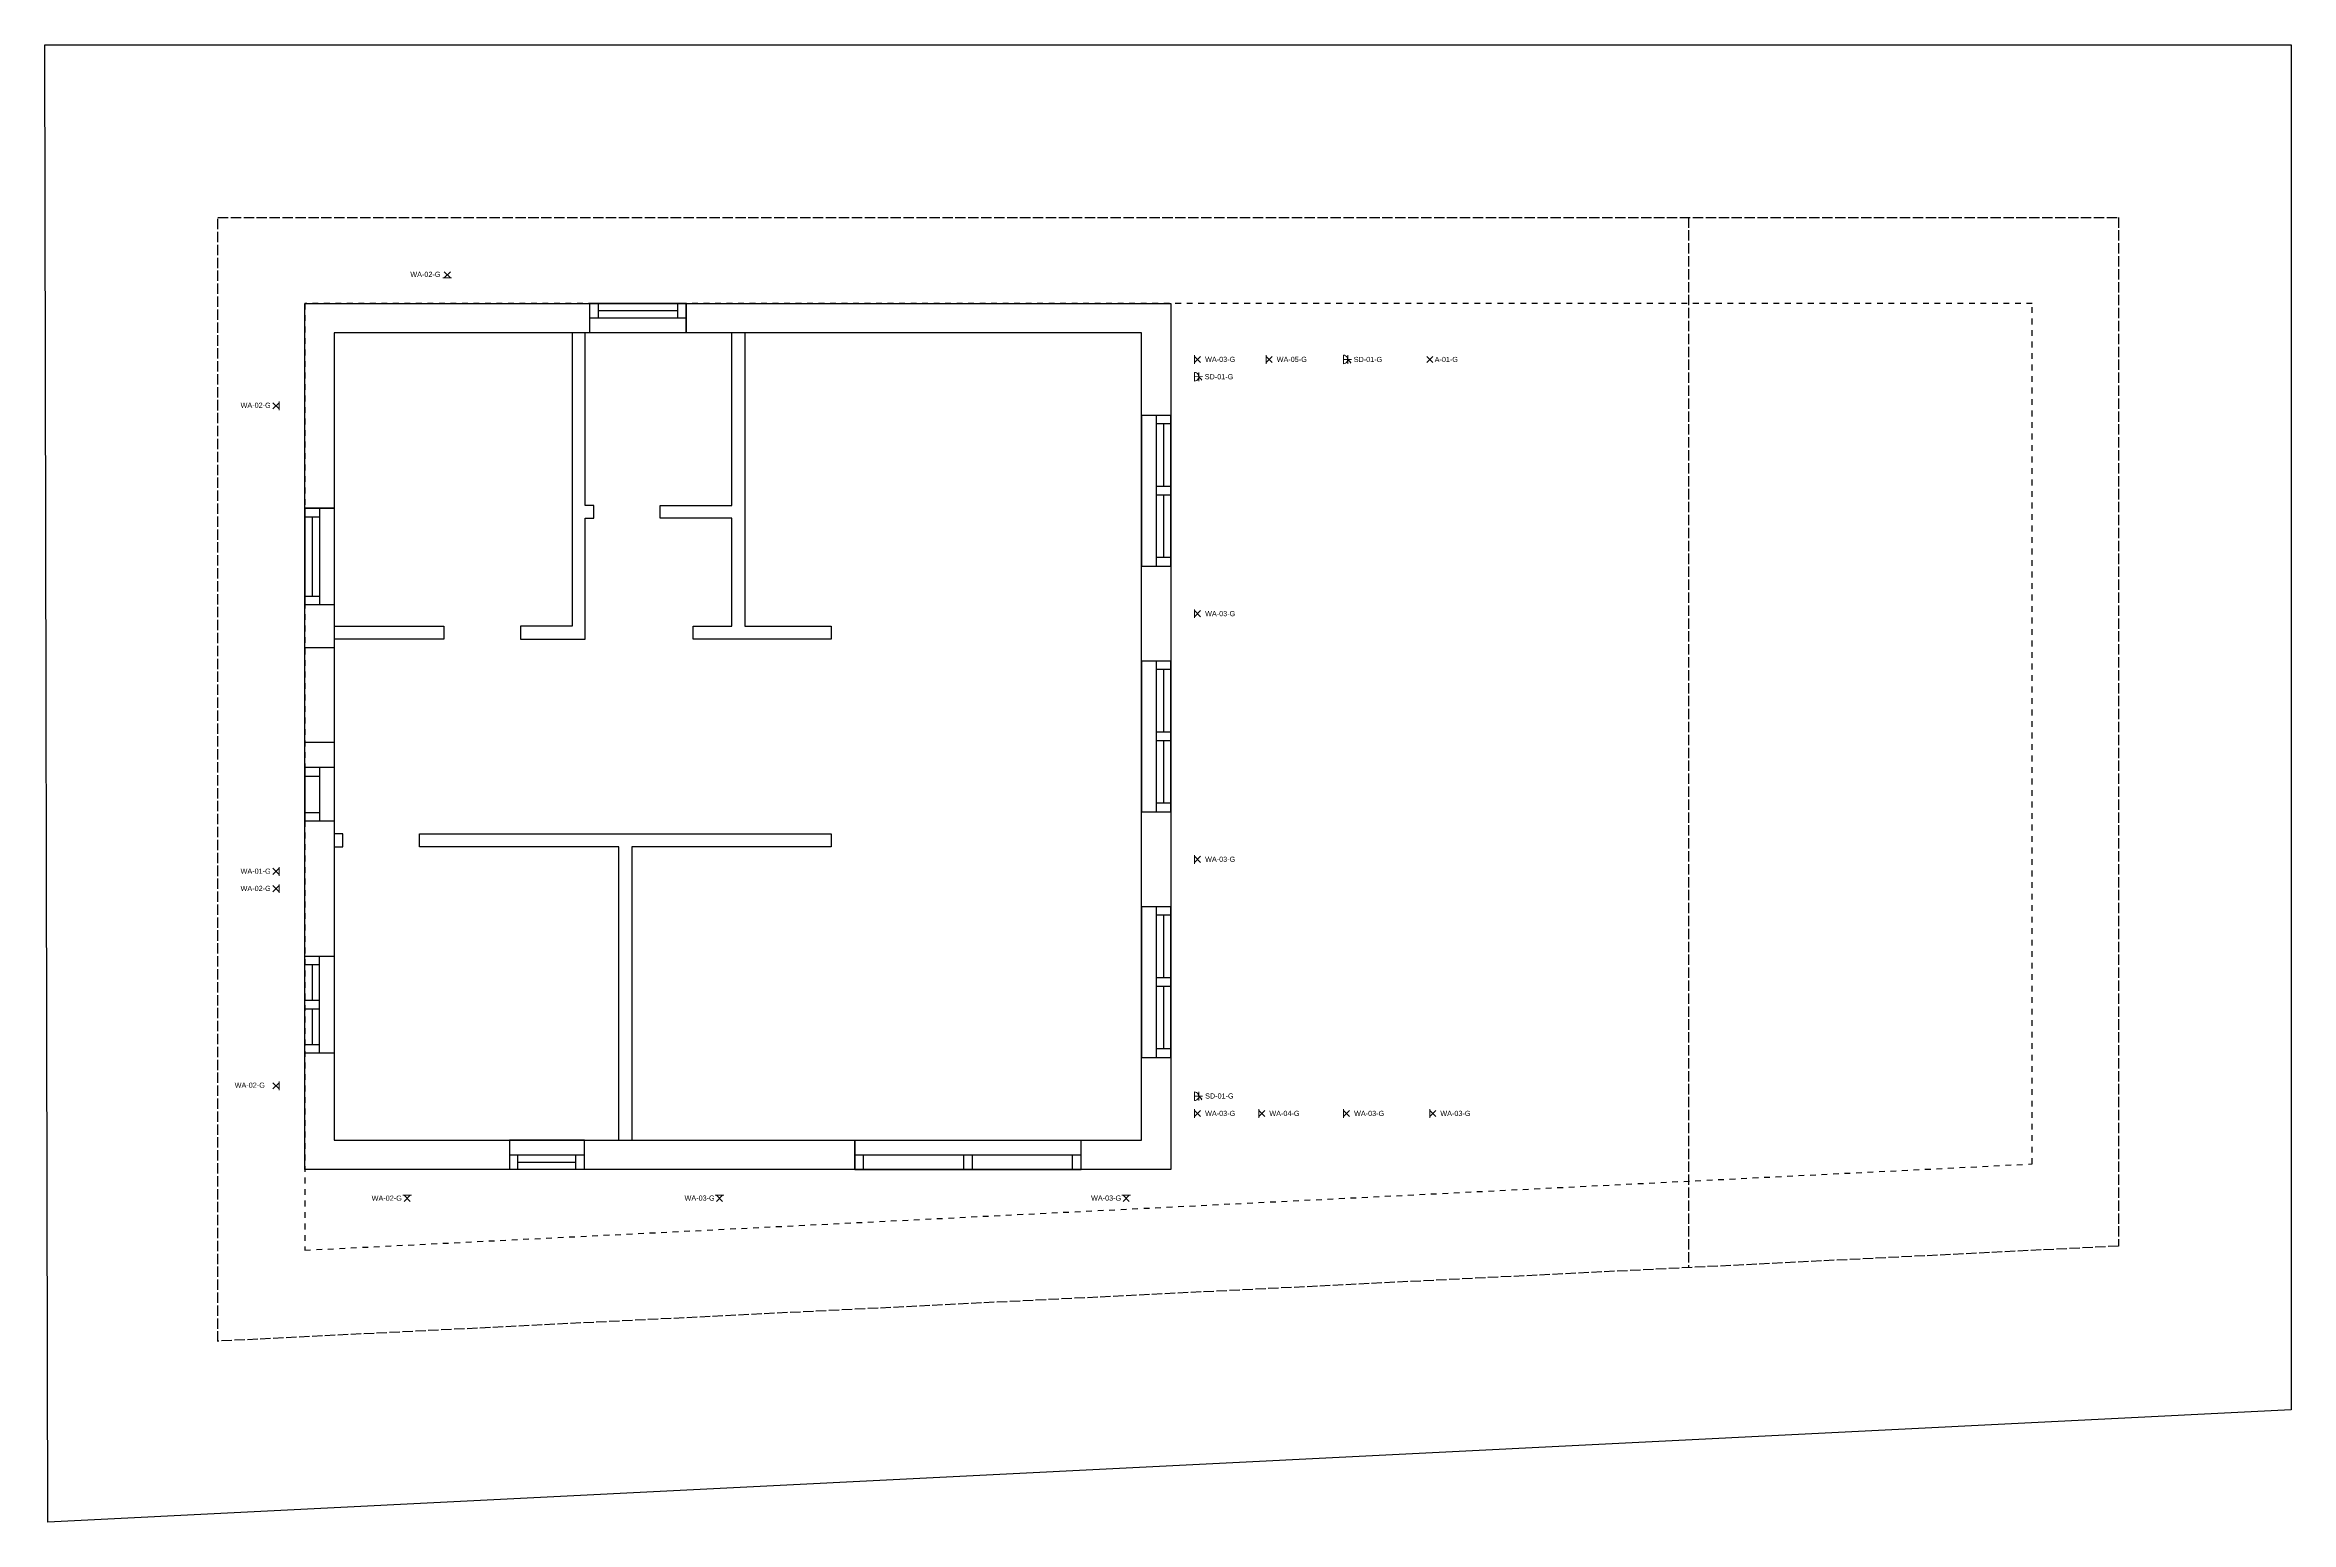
# Model space of a CAD drawing. Header units: millimetres. Extents: x 2892 to 28932, y 2724 to 19854.
import ezdxf

# ---------------------------------------------------------------- set-up
doc = ezdxf.new("R2010")
doc.units = ezdxf.units.MM
doc.header["$LTSCALE"] = 10
doc.linetypes.add('ACAD_ISO02W100', pattern=[15, 12, -3])
doc.linetypes.add('AI-Linetype-1', pattern=[13.336854, 6.668427, -6.668427])
for name, color, linetype in [('01-AN-G-Boundaries', 7, 'Continuous'), ('02-AN-G-House_Layout', 7, 'Continuous'), ('03-OG-CB-Outlets_Schematic', 7, 'Continuous'), ('04-OG-O2-Light_Schematic', 7, 'Continuous')]:
    doc.layers.add(name, color=color, linetype=linetype)
doc.styles.get("Standard").update_dxf_attribs({"font": 'Arial.ttf'})

msp = doc.modelspace()

# ---------------------------------------------------------------- linework, layer by layer
at = {"layer": '01-AN-G-Boundaries', "color": 1, "linetype": 'ACAD_ISO02W100', "lineweight": 25}
msp.add_line((21946, 17854), (21946, 5675), dxfattribs=at)
at = {"layer": '01-AN-G-Boundaries', "color": 7, "lineweight": 25}
msp.add_lwpolyline([(28932, 19854), (28932, 4024), (2924, 2724), (2892, 19854)], close=True, dxfattribs=at)
at = {"layer": '01-AN-G-Boundaries', "color": 3, "linetype": 'ACAD_ISO02W100', "lineweight": 25}
msp.add_lwpolyline([(4896, 4816), (4896, 17854), (26932, 17854), (26932, 5924), (4896, 4822)], dxfattribs=at)
at = {"layer": '01-AN-G-Boundaries', "color": 2, "linetype": 'AI-Linetype-1', "lineweight": 25}
msp.add_lwpolyline([(25932, 16854), (5906, 16854), (5906, 5877), (25932, 6877)], close=True, dxfattribs=at)
at = {"layer": '02-AN-G-House_Layout', "lineweight": 25}
for p, q in [((9206, 16854), (9206, 16514)), ((10326, 16684), (9206, 16684)), ((9306, 16854), (9306, 16684)), ((10226, 16769), (9306, 16769)), ((10226, 16854), (10226, 16684)), ((10326, 16854), (10326, 16514)), ((5906, 14483), (6246, 14483)), ((5906, 14383), (6076, 14383)), ((5991, 14383), (5991, 13463)), ((6076, 14483), (6076, 13363)), ((5906, 13463), (6076, 13463)), ((5906, 13363), (6246, 13363)), ((5906, 11474), (5906, 10854)), ((6076, 11474), (6076, 10854)), ((6246, 11474), (6246, 10854)), ((5906, 11374), (6076, 11374)), ((5906, 10954), (6076, 10954)), ((5906, 10854), (6246, 10854)), ((9146, 6814), (9146, 7154)), ((12281, 6814), (12281, 7154)), ((12281, 7154), (14906, 7154)), ((14906, 6814), (14906, 7154)), ((8276, 6984), (9146, 6984)), ((8376, 6814), (8376, 6984)), ((8376, 6899), (9046, 6899)), ((9046, 6814), (9046, 6984)), ((12281, 6984), (14906, 6984)), ((12281, 6814), (14906, 6814)), ((12381, 6814), (12381, 6984)), ((14806, 6814), (14806, 6984))]:
    msp.add_line(p, q, dxfattribs=at)
at = {"layer": '02-AN-G-House_Layout', "color": 7, "lineweight": 25}
for p, q in [((10326, 16854), (9206, 16854)), ((10326, 16514), (10326, 16854)), ((10326, 16514), (9206, 16514)), ((15776, 15558), (15776, 13808)), ((15946, 15458), (15776, 15458)), ((15861, 15458), (15861, 14733)), ((15946, 14733), (15776, 14733)), ((15946, 14633), (15776, 14633)), ((15861, 14633), (15861, 13908)), ((6246, 14483), (5906, 14483)), ((5906, 14483), (5906, 13363)), ((6246, 14483), (6246, 13363)), ((15946, 13908), (15776, 13908)), ((15946, 13808), (15946, 9860)), ((15776, 12709), (15776, 10959)), ((15946, 12609), (15776, 12609)), ((15861, 12609), (15861, 11884)), ((15946, 11884), (15776, 11884)), ((15946, 11784), (15776, 11784)), ((15861, 11784), (15861, 11059)), ((6246, 11474), (5906, 11474)), ((15946, 11059), (15776, 11059)), ((15776, 9860), (15776, 8110)), ((15946, 9760), (15776, 9760)), ((15861, 9760), (15861, 9035)), ((6076, 9185), (5906, 9185)), ((5991, 9185), (5991, 8772)), ((6076, 8160), (6076, 9285)), ((15946, 9035), (15776, 9035)), ((15946, 8935), (15776, 8935)), ((15861, 8935), (15861, 8210)), ((6076, 8772), (5906, 8772)), ((6076, 8672), (5906, 8672)), ((5991, 8672), (5991, 8260)), ((6076, 8260), (5906, 8260)), ((15946, 8210), (15776, 8210)), ((8276, 7154), (8276, 6814)), ((9146, 7154), (8276, 7154)), ((12281, 7154), (12281, 6814)), ((9146, 6814), (8276, 6814)), ((13544, 6814), (13544, 6984)), ((13644, 6814), (13644, 6984))]:
    msp.add_line(p, q, dxfattribs=at)
for points in [[(15946, 15814), (15946, 13114), (15946, 8414), (15946, 6814), (8276, 6814), (5906, 6814), (5906, 8154), (5906, 16854), (15946, 16854)], [(6246, 15514), (6246, 7154), (8276, 7154), (15606, 7154), (15606, 8414), (15606, 13114), (15606, 13814), (15606, 16514), (13214, 16514), (6246, 16514)], [(15606, 15558), (15606, 13808), (15946, 13808), (15946, 15558)], [(6246, 12864), (6246, 11764), (5906, 11764), (5906, 12864)], [(15606, 12709), (15606, 10959), (15946, 10959), (15946, 12709)], [(15606, 9860), (15606, 8110), (15946, 8110), (15946, 9860)], [(6246, 9285), (6246, 8160), (5906, 8160), (5906, 9285)]]:
    msp.add_lwpolyline(points, close=True, dxfattribs=at)
for points in [[(9006, 16514), (9006, 13114), (8406, 13114), (8406, 12964), (9156, 12964), (9156, 13114), (9156, 14364), (9256, 14364), (9256, 14514), (9156, 14514), (9156, 16514)], [(11006, 16514), (11006, 13114), (12006, 13114), (12006, 12964), (10406, 12964), (10406, 13114), (10856, 13114), (10856, 14364), (10026, 14364), (10026, 14514), (10856, 14514), (10856, 16514)], [(6246, 13114), (7516, 13114), (7516, 12964), (6246, 12964)], [(6246, 10554), (6346, 10554), (6346, 10704), (6246, 10704)], [(9546, 7154), (9546, 10554), (7236, 10554), (7236, 10704), (12006, 10704), (12006, 10554), (9696, 10554), (9696, 7154)]]:
    msp.add_lwpolyline(points, dxfattribs=at)
at = {"layer": '03-OG-CB-Outlets_Schematic', "color": 7, "lineweight": 18}
for p, q in [((17946, 16256), (17946, 16156)), ((17946, 16206), (18040, 16207)), ((17996, 16256), (17996, 16156)), ((17996, 16206), (18032, 16171)), ((18032, 16171), (18024, 16164)), ((16219, 16056), (16219, 15956)), ((16219, 16006), (16313, 16007)), ((16269, 16056), (16269, 15956)), ((16269, 16006), (16304, 15971)), ((16304, 15971), (16297, 15964)), ((16218, 7712), (16219, 7612)), ((16219, 7662), (16313, 7663)), ((16268, 7712), (16269, 7612)), ((16269, 7662), (16304, 7627)), ((16304, 7627), (16297, 7620))]:
    msp.add_line(p, q, dxfattribs=at)
for centre in [(17946, 16206), (16219, 16006), (16219, 7662)]:
    msp.add_arc(centre, 50, 270.3178, 90.3178, dxfattribs=at)
at = {"layer": '04-OG-O2-Light_Schematic', "color": 7, "lineweight": 20}
for p, q in [((7521, 17154), (7592, 17224)), ((7521, 17224), (7592, 17154)), ((7506, 17154), (7606, 17154)), ((16219, 16256), (16219, 16156)), ((16219, 16241), (16290, 16170)), ((16290, 16241), (16219, 16170)), ((17049, 16256), (17049, 16156)), ((17049, 16241), (17120, 16170)), ((17120, 16241), (17049, 16170)), ((18911, 16241), (18982, 16170)), ((18982, 16241), (18911, 16170)), ((5606, 15633), (5535, 15704)), ((5535, 15633), (5606, 15704)), ((5606, 15618), (5606, 15718)), ((16219, 13308), (16219, 13208)), ((16219, 13294), (16290, 13223)), ((16290, 13294), (16219, 13223)), ((16219, 10459), (16219, 10359)), ((16219, 10445), (16290, 10374)), ((16290, 10445), (16219, 10374)), ((5606, 10234), (5535, 10305)), ((5535, 10234), (5606, 10305)), ((5606, 10219), (5606, 10319)), ((5606, 10034), (5535, 10105)), ((5535, 10034), (5606, 10105)), ((5606, 10019), (5606, 10119)), ((5606, 7748), (5535, 7818)), ((5535, 7748), (5606, 7818)), ((5606, 7733), (5606, 7833)), ((16219, 7512), (16219, 7412)), ((16219, 7497), (16290, 7426)), ((16290, 7497), (16219, 7426)), ((16964, 7512), (16964, 7412)), ((16964, 7497), (17035, 7426)), ((17035, 7497), (16964, 7426)), ((17946, 7512), (17946, 7412)), ((17946, 7497), (18017, 7426)), ((18017, 7497), (17946, 7426)), ((18946, 7512), (18946, 7412)), ((18946, 7497), (19017, 7426)), ((19017, 7497), (18946, 7426)), ((7141, 6514), (7041, 6514)), ((7127, 6514), (7056, 6443)), ((7127, 6443), (7056, 6514)), ((10764, 6514), (10664, 6514)), ((10749, 6514), (10678, 6443)), ((10749, 6443), (10678, 6514)), ((15476, 6514), (15376, 6514)), ((15462, 6514), (15391, 6443)), ((15462, 6443), (15391, 6514))]:
    msp.add_line(p, q, dxfattribs=at)

# ---------------------------------------------------------------- texts
at = {"layer": '03-OG-CB-Outlets_Schematic', "color": 7, "char_height": 60, "attachment_point": 1}
for insert in [(18065, 16236), (16338, 16036), (16342, 7695)]:
    msp.add_mtext_dynamic_manual_height_columns('SD-01-G', width=466, gutter_width=12.5, heights=[0], dxfattribs=dict(at, insert=insert))
at = {"layer": '04-OG-O2-Light_Schematic', "color": 7, "char_height": 60, "attachment_point": 1}
for s, insert in [('WA-02-G', (7128, 17223)), ('WA-03-G', (16342, 16237)), ('WA-05-G', (17172, 16237)), ('A-01-G', (19003, 16236)), ('WA-02-G', (5160, 15705)), ('WA-03-G', (16342, 13289)), ('WA-03-G', (16342, 10440)), ('WA-01-G', (5160, 10302)), ('WA-02-G', (5160, 10102)), ('WA-02-G', (5092, 7820)), ('WA-03-G', (16342, 7493)), ('WA-04-G', (17087, 7493)), ('WA-03-G', (18069, 7493)), ('WA-03-G', (19069, 7493)), ('WA-02-G', (6680, 6510)), ('WA-03-G', (10307, 6511)), ('WA-03-G', (15020, 6511))]:
    msp.add_mtext_dynamic_manual_height_columns(s, width=466, gutter_width=12.5, heights=[0], dxfattribs=dict(at, insert=insert))

doc.saveas('drawing.dxf')
